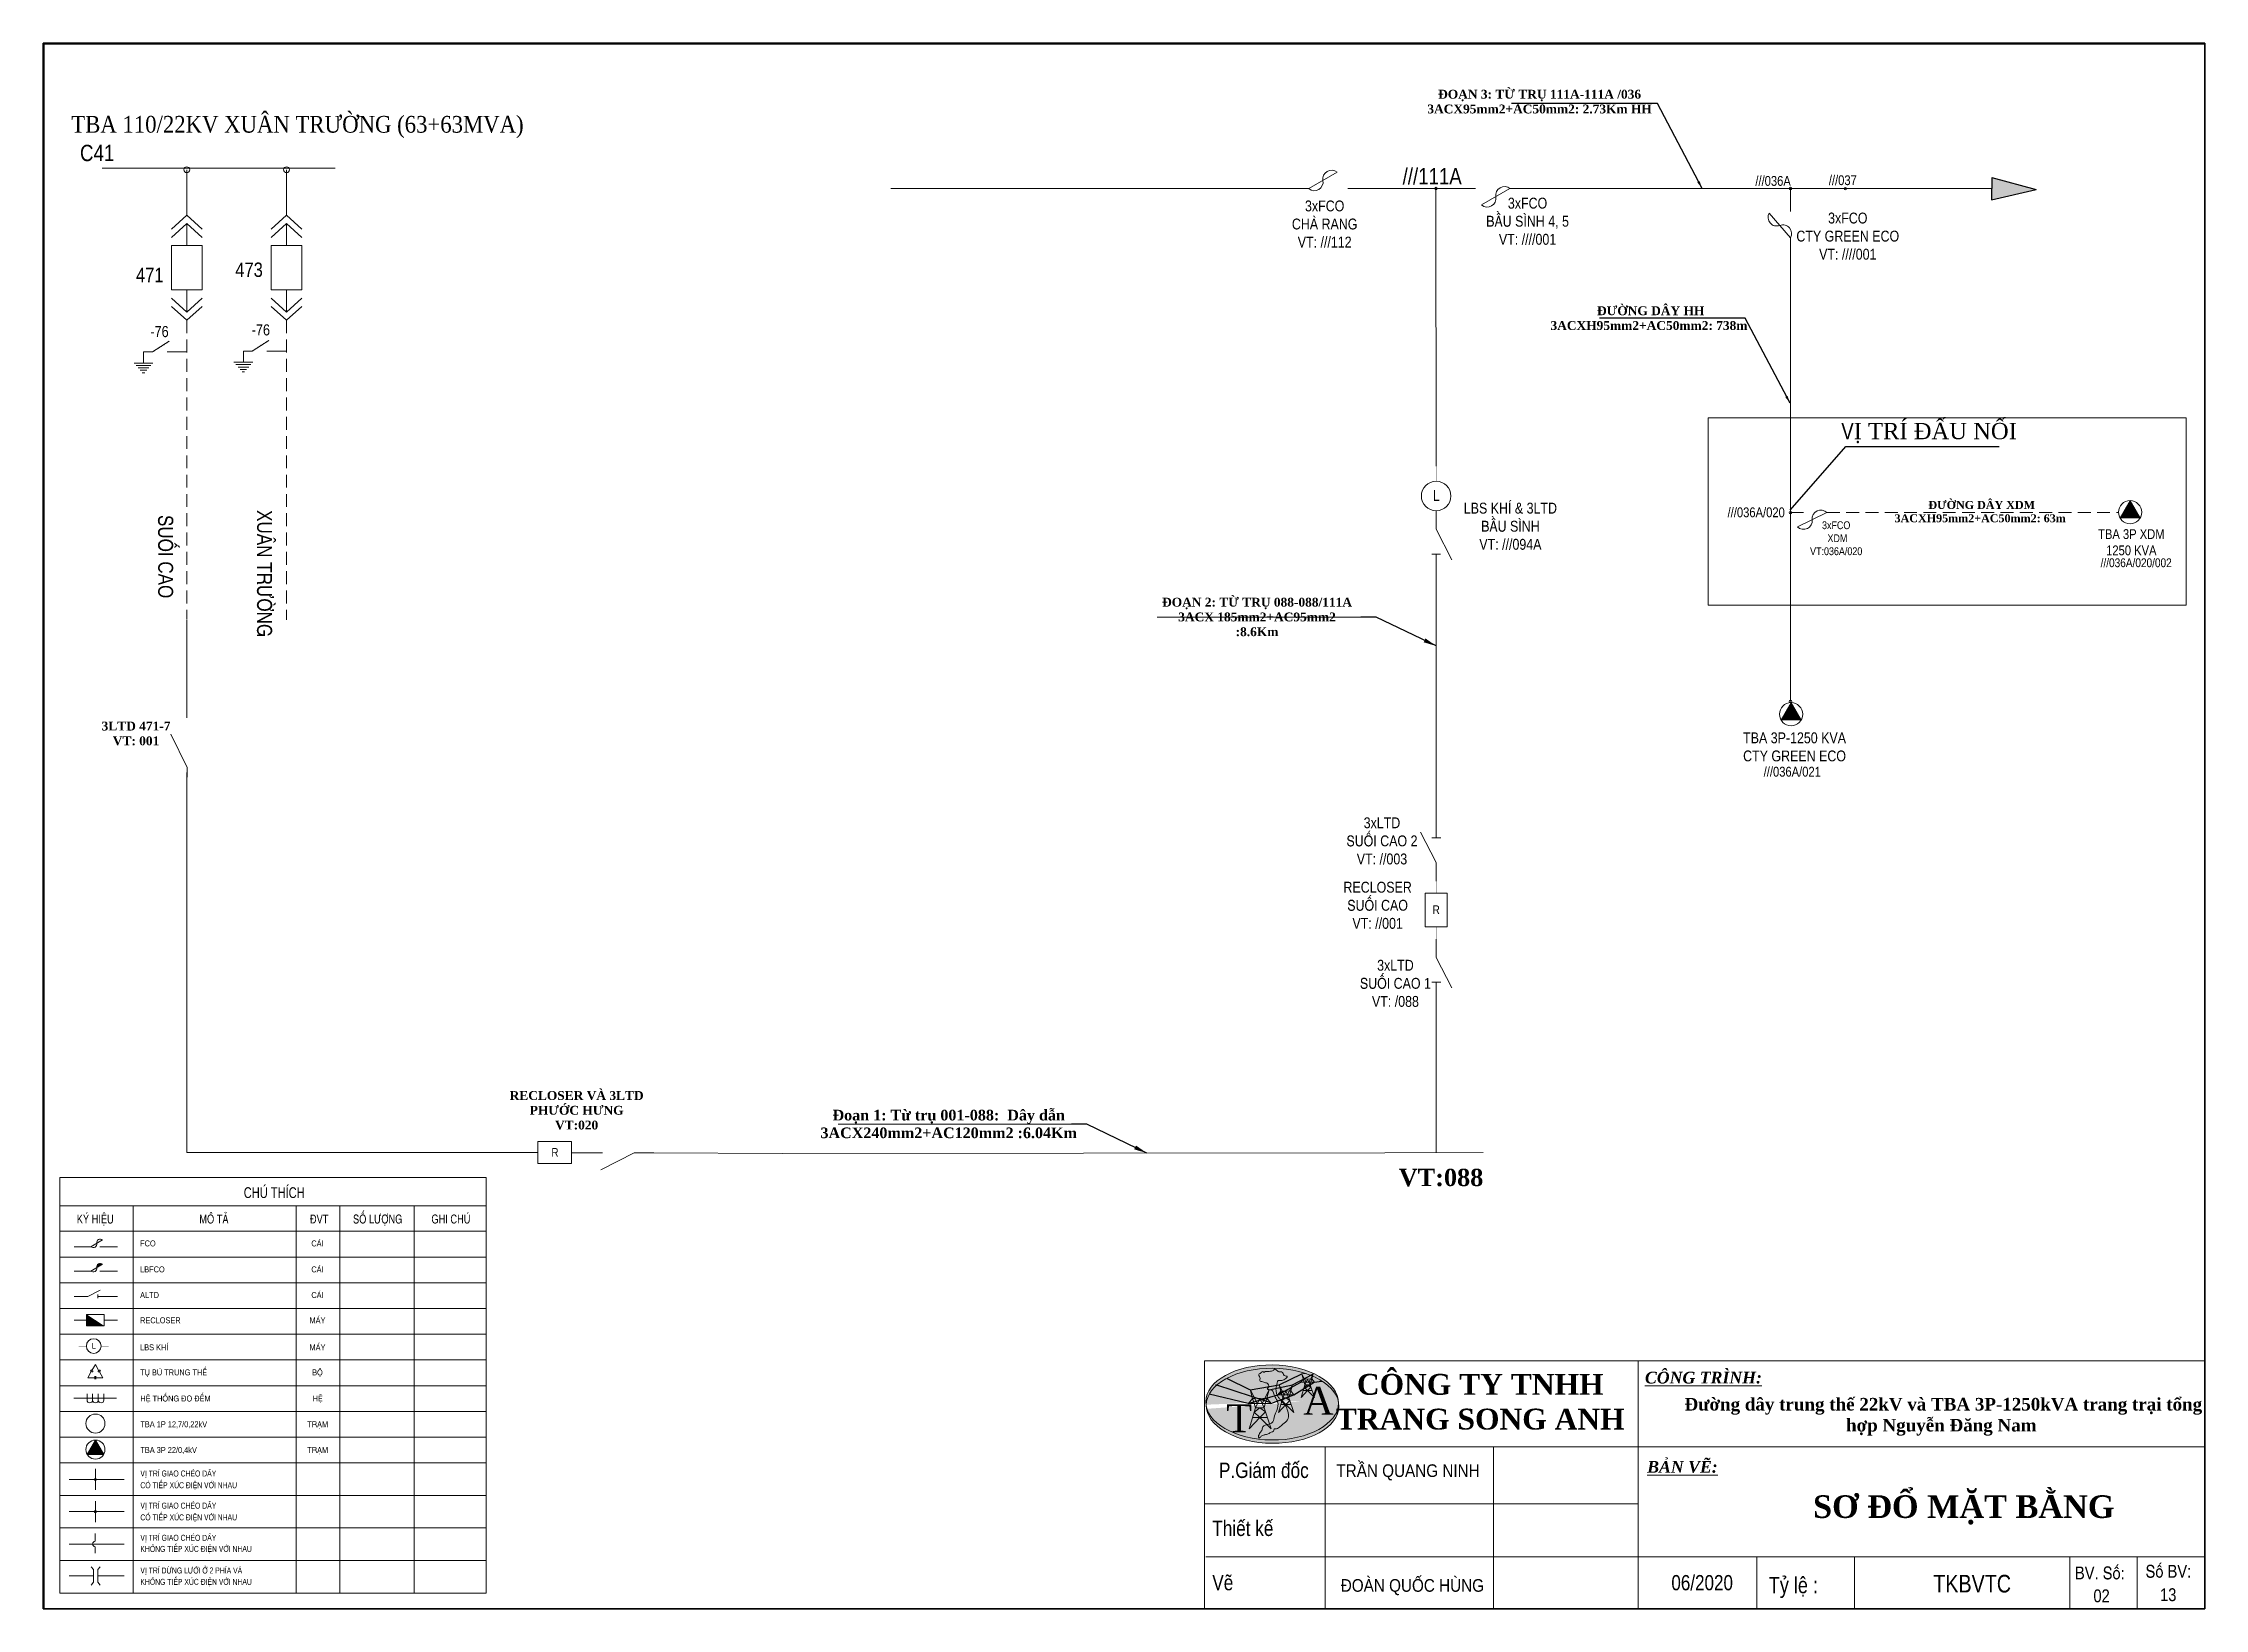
# Model space of a CAD drawing. Header units: inches. Extents: x -4084779 to -2026033, y 437003 to 865581.
# Drawn here: x -2026873 to -2026033, y 437003 to 437611 of the extents above; entities that cross this region are included whole.
import ezdxf
from ezdxf.enums import TextEntityAlignment as Align

# ---------------------------------------------------------------- set-up
doc = ezdxf.new("R2010")
doc.units = ezdxf.units.IN
doc.header["$LTSCALE"] = 0.2
doc.header["$MEASUREMENT"] = 0
doc.linetypes.add('DASHED', pattern=[0.75, 0.5, -0.25])
doc.layers.get('0').update_dxf_attribs({"lineweight": 5})
for name, color, linetype, lineweight in [('Cap ngam', 1, 'DASHED', 15), ('Day 110kV', 4, 'Continuous', 13), ('Day 22kV', 1, 'Continuous', 13), ('Duongdi', 2, 'Continuous', 5), ('HTDLXDM', 220, 'Continuous', 30), ('Khung', 7, 'Continuous', 13), ('Khung ten', 7, 'Continuous', 20), ('netlonkhungten', 32, 'Continuous', 35), ('Netmin', 210, 'Continuous', 5), ('TBA', 5, 'Continuous', 9), ('Text', 7, 'Continuous', 15), ('Thiet bi', 3, 'Continuous', 9), ('Tuyen 471', 3, 'Continuous', 13), ('Tuyen 475', 6, 'Continuous', 13)]:
    doc.layers.add(name, color=color, linetype=linetype, lineweight=lineweight)
doc.layers.add('duongcoban', color=7, linetype='Continuous')
doc.styles.add('ktenBCKT_6o$0$VN', font='arial.ttf')
doc.styles.add('V-H-C', font='VHELVCN.TTF')
doc.styles.add('V-H-C-B', font='VHELVCB.TTF')
doc.styles.add('VN', font='VHELVEN.TTF')
doc.styles.add('VNI-HELVE', font='VHELVCN.TTF', dxfattribs={"width": 0.9, "height": 2})
doc.styles.add('Vni-helvecondense', font='VHELVCN.TTF')
doc.styles.add('VNI-TIME', font='VTIMESN.TTF', dxfattribs={"width": 0.9})
doc.dimstyles.new('KC_tru', dxfattribs={"dimtxt": 0.18, "dimasz": 1.5, "dimexe": 0, "dimexo": 0, "dimgap": 1, "dimtad": 1, "dimtoh": 1, "dimdec": 0, "dimrnd": 1, "dimzin": 0, "dimdsep": 46, "dimtxsty": 'Standard', "dimblk": 'NONE', "dimcen": 0.09, "dimse1": 1, "dimse2": 1, "dimsd1": 1, "dimsd2": 1, "dimclrd": 1, "dimclre": 1, "dimadec": 0, "dimazin": 0, "dimtfac": 1, "dimtdec": 0, "dimtofl": 0, "dimtmove": 0, "dimatfit": 3, "dimfxl": 1, "dimtolj": 1, "dimtzin": 0, "dimarcsym": 0})

msp = doc.modelspace()

# ---------------------------------------------------------------- texts
at = {"layer": 'HTDLXDM', "insert": (-2026773.76, 437583.07), "char_height": 6.4992, "width": 249.4472, "attachment_point": 2, "style": 'VNI-TIME'}
msp.add_mtext('{\\fTimes New Roman|b0|i0|c0|p18;TBA 110/22KV XUÂN TRƯỜNG (63+63MVA)}', dxfattribs=at)
at = {"layer": 'Khung ten', "color": 4, "attachment_point": 5, "style": 'VN'}
for s, insert, char_height, width in [(' {\\fTimes New Roman|b1|i0|c0|p18;\\H1.227x;Đường dây trung thế 22kV và TBA 3P-1250kVA trang trại tổng hợp Nguyễn Đăng Nam}', (-2026135, 437077.5), 3.98095, 202.3519), ('{\\fTimes New Roman|b1|i0|c0|p18;SƠ ĐỔ MẶT BẰNG}', (-2026126.28, 437041.28), 8.8059, 242.3311)]:
    msp.add_mtext(s, dxfattribs=dict(at, insert=insert, char_height=char_height, width=width))
at = {"layer": 'Text', "lineweight": 20, "style": 'V-H-C-B'}
for s, height, p in [('C41', 6.343, (-2026858.26, 437565.51)), ('473', 5.59, (-2026797.9, 437520.51)), ('471', 5.59, (-2026836.5, 437518.46)), ('-76', 4.3, (-2026830.93, 437497.13)), ('-76', 4.3, (-2026791.55, 437497.78))]:
    msp.add_text(s, height=height, dxfattribs=at).set_placement(p)
for s, p in [('SUOÁI CAO', (-2026827.87, 437427.97)), ('XUAÂN TRÖÔØNG', (-2026789.43, 437429.89))]:
    msp.add_text(s, height=5.788, rotation=270, dxfattribs=at).set_placement(p)
at = {"layer": 'Text', "width": 0.9}
for s, height, style, p in [('CHUÙ THÍCH', 4.178, 'VNI-HELVE', (-2026782.79, 437162.54)), ('KYÙ HIEÄU', 3.482, 'VNI-HELVE', (-2026852.34, 437152.63)), ('MOÂ TAÛ', 3.482, 'VNI-HELVE', (-2026806.22, 437152.63)), ('SOÁ LÖÔÏNG', 3.482, 'VNI-HELVE', (-2026742.59, 437152.63)), ('GHI CHUÙ', 3.482, 'VNI-HELVE', (-2026714.13, 437152.63)), ('ÑVT', 3.482, 'VNI-HELVE', (-2026765.33, 437152.63)), ('CAÙI', 2.321, 'VNI-HELVE', (-2026765.98, 437143.72)), ('CAÙI', 2.321, 'VNI-HELVE', (-2026765.98, 437133.63)), ('CAÙI', 2.321, 'VNI-HELVE', (-2026765.98, 437123.66)), ('MAÙY', 2.321, 'VNI-HELVE', (-2026765.98, 437113.85)), ('MAÙY', 2.321, 'VNI-HELVE', (-2026765.98, 437103.34)), ('BOÄ', 2.321, 'VNI-HELVE', (-2026765.98, 437093.59)), ('HEÄ', 2.321, 'VNI-HELVE', (-2026765.89, 437083.46)), ('TRAÏM', 2.321, 'VNI-HELVE', (-2026765.89, 437073.45)), ('TRAÏM', 2.321, 'VNI-HELVE', (-2026765.89, 437063.45)), ('TRAÀN QUANG NINH', 4.9259, 'VNI-TIME', (-2026342.22, 437054.11)), ('ÑOAØN QUOÁC HUØNG', 4.9259, 'VNI-TIME', (-2026340.52, 437009.5))]:
    msp.add_text(s, height=height, dxfattribs=dict(at, style=style)).set_placement(p, align=Align.CENTER)
at = {"layer": 'Text', "style": 'VNI-HELVE'}
for s, height, width, p in [('FCO', 2.321, 0.9, (-2026834.9, 437143.72)), ('LBFCO', 2.321, 0.9, (-2026834.9, 437133.63)), ('ALTD', 2.321, 0.9, (-2026834.9, 437123.66)), ('RECLOSER', 2.321, 0.9, (-2026834.9, 437113.85)), ('LBS KHÍ', 2.321, 0.9, (-2026834.9, 437103.34)), ('TUÏ BUØ TRUNG THEÁ', 2.3213, 0.9, (-2026834.9, 437093.59)), ('HEÄ THOÁNG ÑO ÑEÁM', 2.3213, 0.9, (-2026834.81, 437083.46)), ('TBA 1P 12,7/0,22kV', 2.3213, 0.9, (-2026834.81, 437073.45)), ('TBA 3P 22/0,4kV', 2.3213, 0.9, (-2026834.81, 437063.45)), ('VÒ TRÍ GIAO CHEÙO DAÂY', 2.3213, 0.8, (-2026834.81, 437054.31)), ('COÙ TIEÁP XUÙC ÑIEÄN VÔÙI NHAU  ', 2.3213, 0.8, (-2026834.81, 437049.75)), ('VÒ TRÍ GIAO CHEÙO DAÂY', 2.3213, 0.8, (-2026834.81, 437041.82)), ('COÙ TIEÁP XUÙC ÑIEÄN VÔÙI NHAU  ', 2.3213, 0.8, (-2026834.81, 437037.26)), ('VÒ TRÍ GIAO CHEÙO DAÂY', 2.3213, 0.8, (-2026834.81, 437029.31)), ('KHOÂNG TIEÁP XUÙC ÑIEÄN VÔÙI NHAU ', 2.3213, 0.8, (-2026834.81, 437025.01)), ('VÒ TRÍ DÖØNG LÖÔÙI ÔÛ 2 PHÍA VAØ ', 2.3213, 0.8, (-2026834.81, 437016.61)), ('KHOÂNG TIEÁP XUÙC ÑIEÄN VÔÙI NHAU ', 2.3213, 0.8, (-2026834.81, 437012.2))]:
    msp.add_text(s, height=height, dxfattribs=dict(at, width=width)).set_placement(p)
at = {"layer": 'Text', "style": 'Vni-helvecondense'}
for s, p in [('BV. Soá: ', (-2026083.08, 437014.34)), (' Soá BV: ', (-2026057.22, 437014.98))]:
    msp.add_text(s, height=4.984, dxfattribs=at).set_placement(p)
for s, p in [('02', (-2026072.71, 437005.43)), ('13', (-2026046.82, 437005.88))]:
    msp.add_text(s, height=4.984, dxfattribs=at).set_placement(p, align=Align.CENTER)
at = {"layer": 'Text'}
for s, insert, char_height, width, attachment_point, style in [('{\\fTimes New Roman|b1|i0|c0|p18;ĐOẠN 3: TỪ TRỤ 111A-111A /036 3ACX95mm2+AC50mm2: 2.73Km HH }', (-2026291.1, 437588.61), 3.4454, 87.3305, 5, 'V-H-C'), ('///111A', (-2026332.83, 437559.61), 6.322, 84.542, 5, 'V-H-C'), ('///036A', (-2026200.37, 437557.8, 0.01), 3.793, 50.7252, 5, 'V-H-C'), ('///037', (-2026173.27, 437558.07), 3.793, 50.7252, 5, 'V-H-C'), ('3xFCO\\PBAÀU SÌNH 4, 5\\PVT: ////001', (-2026295.77, 437542.12), 4.2146, 56.3613, 5, 'V-H-C'), ('3xFCO \\PCHAØ RANG\\PVT: ///112 ', (-2026374.61, 437541.04), 4.2146, 56.3613, 5, 'V-H-C'), ('3xFCO\\PCTY GREEN ECO\\PVT: ////001', (-2026171.34, 437536.33), 4.2146, 56.3613, 5, 'V-H-C'), ('{\\fTimes New Roman|b1|i0|c0|p18; ĐƯỜNG DÂY HH\\P3ACXH95mm2+AC50mm2: 738m}', (-2026248.59, 437504.45), 3.4454, 89.5518, 5, 'V-H-C'), ('V{\\fTimes New Roman|b0|i0|c0|p18;Ị TRÍ ĐẤU NỐI}', (-2026139.76, 437459.8, -0.01), 6.3219, 84.542, 5, 'V-H-C'), ('LBS KHÍ & 3LTD\\PBAÀU SÌNH\\PVT: ///094A', (-2026302.44, 437423.59), 4.2146, 56.3613, 5, 'V-H-C'), ('{\\fTimes New Roman|b1|i0|c0|p18; ĐƯỜNG DÂY XDM\\P3ACXH95mm2+AC50mm2: 63m}', (-2026119.9, 437429.27), 3.1009, 80.5966, 5, 'V-H-C'), ('///036A/020', (-2026206.93, 437428.99, 0.01), 3.7931, 50.7252, 5, 'V-H-C'), ('3xFCO\\P XDM\\PVT:036A/020', (-2026175.85, 437418.93, -0.01), 3.0345, 40.5801, 5, 'V-H-C'), ('TBA 3P XDM\\P1250 KVA ', (-2026061.16, 437417.37, -0.01), 3.793, 50.7252, 5, 'V-H-C'), ('///036A/020/002', (-2026059.27, 437409.4, 0), 3.4138, 45.6527, 5, 'V-H-C'), ('{\\fTimes New Roman|b1|i0|c0|p18;ĐOẠN 2: TỪ TRỤ 088-088/111A 3ACX 185mm2+AC95mm2 :8.6Km}', (-2026400.9, 437388.32), 3.4454, 77.5138, 5, 'V-H-C'), ('{\\fTimes New Roman|b1|i0|c0|p18;3LTD 471-7\\PVT: 001}', (-2026836.49, 437343.04), 3.4454, 77.5138, 5, 'V-H-C'), ('TBA 3P-1250 KVA \\PCTY GREEN ECO', (-2026192.02, 437337.83, 0.01), 4.2146, 56.3613, 5, 'V-H-C'), ('///036A/021', (-2026192.91, 437328.19, 0.02), 3.7931, 50.7252, 5, 'V-H-C'), ('3xLTD\\PSUOÁI CAO 2\\PVT: //003', (-2026352.34, 437301.3), 4.2146, 57.2623, 5, 'V-H-C'), ('RECLOSER\\PSUOÁI CAO\\PVT: //001', (-2026354.03, 437276.27, -2), 4.215, 57.2623, 5, 'V-H-C'), ('3xLTD\\PSUOÁI CAO 1\\PVT: /088', (-2026347.11, 437245.94, 6), 4.2146, 57.2623, 5, 'V-H-C'), ('{\\fTimes New Roman|b1|i0|c0|p18;RECLOSER VÀ 3LTD \\PPHƯỚC HƯNG\\PVT:020}', (-2026665.28, 437196.59), 3.4454, 77.5138, 5, 'V-H-C'), ('{\\fTimes New Roman|b1|i0|c0|p18;\\PĐoạn 1: Từ trụ 001-088:  Dây dẫn 3ACX240mm2+AC120mm2 :6.04Km}', (-2026520.7, 437194.71), 4.1345, 125.0714, 5, 'V-H-C'), ('{\\fTimes New Roman|b1|i0|c0|p18;VT:088}', (-2026329.39, 437170.45), 6.7434, 51.1508, 5, 'V-H-C'), ('{\\fTimes New Roman|b1|i0|c0|p18;CÔNG TY TNHH\\PTRANG SONG ANH}', (-2026314.16, 437094.17), 8.1023, 142.1961, 2, 'VN'), ('{\\fTimes New Roman|b1|i1|c0|p18;\\LCÔNG TRÌNH: }', (-2026227.43, 437092.69), 4.5688, 199.4281, 5, 'ktenBCKT_6o$0$VN'), ('{\\fArial|b0|i0|c0|p34;\\W0.8;P.\\fArial|b0|i0|c238|p34;G\\fArial|b0|i0|c0|p34;iám\\fArial|b0|i0|c238|p34; đ\\fArial|b0|i0|c0|p34;ốc}', (-2026415.68, 437056.67), 5.97249, 66.6417, 4, 'VN'), ('{\\fTimes New Roman|b1|i1|c0|p18;\\LBẢN VẼ: }', (-2026235.59, 437058.01), 4.5688, 199.4281, 5, 'ktenBCKT_6o$0$VN'), ('{\\fArial|b0|i0|c238|p34;\\W0.8;Thi\\fArial|b0|i0|c0|p34;ết kế }', (-2026418.28, 437034.12), 5.9725, 66.6417, 4, 'VN'), ('{\\fArial|b0|i0|c0|p34;\\W0.8;Vẽ}', (-2026418.28, 437013.03), 5.9725, 66.6417, 4, 'VN'), ('{\\W0.8; 06\\fArial|b0|i0|c238|p34;/20\\fArial|b0|i0|c0|p34;20}', (-2026241.73, 437013), 5.9244, 38.0111, 4, 'VN'), ('{\\fArial|b0|i0|c238|p34;\\W0.8;T\\fArial|b0|i0|c0|p34;ỷ lệ : }', (-2026202.03, 437011.14), 6.2821, 70.0958, 4, 'VN'), ('{\\W0.8;TKBVTC}', (-2026138.11, 437012.61), 6.8532, 63.7235, 4, 'VN')]:
    msp.add_mtext(s, dxfattribs=dict(at, insert=insert, char_height=char_height, width=width, attachment_point=attachment_point, style=style))
at = {"layer": 'Thiet bi', "color": 3, "attachment_point": 5, "style": 'V-H-C'}
for s, insert, char_height, width in [('L', (-2026331.18, 437435.57), 4.21, 56.3613), ('R', (-2026331.27, 437274.57), 3.37, 45.0891), ('R', (-2026673.71, 437180.25), 3.37, 45.0891)]:
    msp.add_mtext(s, dxfattribs=dict(at, insert=insert, char_height=char_height, width=width))
at = {"layer": 'Thiet bi', "color": 5, "insert": (-2026852.85, 437105.1, -1), "char_height": 2.11, "width": 28.1807, "attachment_point": 5, "style": 'V-H-C'}
msp.add_mtext('L', dxfattribs=at)

# ---------------------------------------------------------------- blocks, each defined once
blk = doc.blocks.new('NOI DAT')
at = {"color": 0}
for points in [[(0.6, 0), (-0.6, 0)], [(-0.47, -0.15), (0.47, -0.15)], [(-0.34, -0.31), (0.34, -0.31)], [(-0.21, -0.46), (0.21, -0.46)], [(-0.08, -0.62), (0.08, -0.62)]]:
    blk.add_lwpolyline(points, dxfattribs=at)
blk = doc.blocks.new('ALTD')
at = {"color": 0}
for points in [[(3.38, 1.08), (1.27, 0), (0, 0)], [(2.99, 0.31), (2.99, -0.31)], [(2.99, 0), (4.73, 0)]]:
    blk.add_lwpolyline(points, dxfattribs=at)
blk = doc.blocks.new('FCO')
at = {"color": 0}
blk.add_lwpolyline([(0, 0, 0.707499), (0.8, 0.8, -0.707499), (1.6, 1.6, -5.301682)], format="xyb", dxfattribs=at)
blk.add_lwpolyline([(0, 0), (1.6, 1.6)], dxfattribs=at)
blk = doc.blocks.new('_None')
blk = doc.blocks.new('COTLOGO')
at = {"layer": 'Khung'}
for p, q in [((31212.1, 146981.8), (31220.3, 146966)), ((31216.6, 146966), (31212.1, 146981.8)), ((31238.4, 146966.1), (31246.5, 146981.8)), ((31246.5, 146981.8), (31242.1, 146966.5)), ((31246.5, 146981.8), (31242.1, 146966.5)), ((31209, 146956.8), (31216.6, 146966)), ((31219.3, 146956.8), (31209, 146956.8)), ((31221.5, 146949), (31210.6, 146911.5)), ((31220.3, 146966), (31216.6, 146966)), ((31219.3, 146956.8), (31216.6, 146966)), ((31225, 146956.8), (31219.3, 146956.8)), ((31221.5, 146949), (31219.3, 146956.8)), ((31229.3, 146949), (31219.3, 146941.7)), ((31219.3, 146941.7), (31229.7, 146931.8)), ((31220.3, 146966), (31238.6, 146966.4)), ((31220.3, 146966), (31225, 146956.8)), ((31229.3, 146966.2), (31221.5, 146949)), ((31237.1, 146949), (31221.5, 146949)), ((31225, 146956.8), (31233.6, 146956.8)), ((31237.1, 146949), (31229.3, 146966.2)), ((31239.4, 146942.1), (31229.3, 146949)), ((31229.7, 146931.8), (31239.4, 146942.1)), ((31233.6, 146956.8), (31238.4, 146966.1)), ((31233.6, 146956.8), (31239.3, 146956.8)), ((31239.3, 146956.8), (31237.1, 146949)), ((31249.6, 146911.5), (31237.1, 146949)), ((31238.6, 146966.4), (31242.1, 146966.5)), ((31242.1, 146966.5), (31239.3, 146956.8)), ((31249.6, 146956.8), (31239.3, 146956.8)), ((31242.1, 146966.5), (31249.6, 146956.8)), ((31210.6, 146911.5), (31229.7, 146931.8)), ((31216.5, 146931.8), (31242.8, 146931.8)), ((31229.7, 146931.8), (31249.6, 146911.5))]:
    blk.add_line(p, q, dxfattribs=at)
blk.add_lwpolyline([(31237.1, 146949), (31229.3, 146966.2), (31221.5, 146949)], dxfattribs=at)
blk = doc.blocks.new('LOGOTRANGSONGANH')
at = {"layer": 'duongcoban'}
h = blk.add_hatch(color=2, dxfattribs=at)
edge = h.paths.add_edge_path()
edge.add_ellipse((31308, 148604), major_axis=(-401, 4), ratio=0.565575, start_angle=-176.7666, end_angle=8.2691)
edge.add_line((30909, 148590), (30910, 148590))
edge.add_ellipse((31311, 148584), major_axis=(-401, 4), ratio=0.565575, start_angle=235.144, end_angle=359.6225, ccw=False)
edge.add_line((31542, 148768), (31555, 148775))
edge.add_line((31555, 148775), (31557, 148777))
edge.add_line((31557, 148777), (31553, 148763))
edge.add_ellipse((31311, 148584), major_axis=(-401, 4), ratio=0.565575, start_angle=188.2691, end_angle=233.3208, ccw=False)
at = {"layer": 'Khung ten'}
h = blk.add_hatch(color=256, dxfattribs=at)
edge = h.paths.add_edge_path()
edge.add_ellipse((31311, 148584), major_axis=(-401, 4), ratio=0.565575, start_angle=188.2691, end_angle=359.6225, ccw=False)
edge.add_ellipse((31308, 148604), major_axis=(-401, 4), ratio=0.565575, start_angle=-176.7666, end_angle=8.2691)
edge.add_line((30909, 148590), (30910, 148590))
h = blk.add_hatch(color=256, dxfattribs=at)
edge = h.paths.add_edge_path()
edge.add_ellipse((31308, 148604), major_axis=(-401, 4), ratio=0.565575, start_angle=8.2691, end_angle=183.2334, ccw=False)
edge.add_ellipse((31311, 148584), major_axis=(-401, 4), ratio=0.565575, start_angle=3.2334, end_angle=188.2691)
h = blk.add_hatch(color=256, dxfattribs=at)
edge = h.paths.add_edge_path()
edge.add_ellipse((31308, 148604), major_axis=(-401, 4), ratio=0.565575, start_angle=8.2691, end_angle=183.2334, ccw=False)
edge.add_ellipse((31311, 148584), major_axis=(-401, 4), ratio=0.565575, start_angle=3.2334, end_angle=188.2691)
at = {"layer": 'Text'}
h = blk.add_hatch(color=256, dxfattribs=at)
h.set_gradient(color1=(0, 0, 255), one_color=1, tint=1)
edge = h.paths.add_edge_path()
edge.add_ellipse((31308, 148604), major_axis=(-401, 4), ratio=0.565575, start_angle=-176.7666, end_angle=8.2691)
edge.add_line((30909, 148590), (30910, 148590))
edge.add_ellipse((31311, 148584), major_axis=(-401, 4), ratio=0.565575, start_angle=235.144, end_angle=359.6225, ccw=False)
edge.add_line((31542, 148768), (31555, 148775))
edge.add_line((31555, 148775), (31557, 148777))
edge.add_line((31557, 148777), (31553, 148763))
edge.add_ellipse((31311, 148584), major_axis=(-401, 4), ratio=0.565575, start_angle=188.2691, end_angle=233.3208, ccw=False)
edge = h.paths.add_edge_path()
edge.add_ellipse((31311, 148584), major_axis=(-401, 4), ratio=0.565575, start_angle=3.2334, end_angle=188.2691)
edge.add_ellipse((31308, 148604), major_axis=(-401, 4), ratio=0.565575, start_angle=8.2691, end_angle=183.2334, ccw=False)
h = blk.add_hatch(color=256, dxfattribs=at)
edge = h.paths.add_edge_path()
edge.add_spline(control_points=[(31280, 148791), (31283, 148792), (31295, 148793), (31313, 148791), (31323, 148811), (31337, 148796), (31351, 148787), (31372, 148791), (31375, 148771), (31386, 148763), (31413, 148762), (31371, 148729), (31344, 148742), (31333, 148703), (31327, 148671), (31343, 148639), (31359, 148619), (31378, 148602), (31396, 148575), (31408, 148541), (31408, 148496), (31375, 148475), (31353, 148453), (31335, 148442), (31319, 148447), (31321, 148427), (31299, 148425), (31285, 148414), (31274, 148411), (31265, 148408), (31255, 148408), (31244, 148401), (31237, 148394), (31223, 148387), (31227, 148398), (31225, 148405), (31230, 148410), (31232, 148422), (31250, 148432), (31247, 148458), (31271, 148468), (31291, 148473), (31321, 148487), (31320, 148524), (31342, 148559), (31349, 148603), (31326, 148635), (31317, 148659), (31308, 148685), (31270, 148679), (31288, 148697), (31288, 148710), (31281, 148722), (31266, 148721), (31255, 148731), (31228, 148731), (31240, 148754), (31223, 148768), (31235, 148782), (31244, 148785), (31248, 148791), (31257, 148793), (31258, 148783), (31263, 148790), (31271, 148791), (31277, 148791), (31280, 148791)], knot_values=[0, 0, 0, 0, 10.773567, 36.453253, 45.467944, 66.304528, 75.394476, 97.72162, 113.438285, 125.691122, 137.561709, 178.241766, 199.70113, 215.454863, 279.050772, 301.404412, 320.192795, 354.292474, 377.700084, 416.933464, 461.046809, 499.368775, 526.36929, 553.493597, 559.326846, 568.25424, 596.840814, 609.577735, 620.601304, 630.959304, 638.68193, 649.840298, 667.688051, 673.556752, 684.49326, 689.149317, 694.14707, 702.739777, 724.96225, 747.389868, 765.56329, 794.088827, 815.415753, 854.767285, 890.123291, 942.363889, 973.99518, 1003.178887, 1022.105113, 1049.27204, 1062.832724, 1076.02929, 1089.833819, 1096.09008, 1116.705884, 1137.436129, 1150.673139, 1174.702872, 1185.098835, 1197.262798, 1201.670622, 1209.468078, 1215.08546, 1219.532908, 1227.492771, 1237.449043, 1237.449043, 1237.449043, 1237.449043], degree=3, periodic=0)
at = {"color": 7}
blk.add_line((31488, 148777), (31513, 148779), dxfattribs=at)
at = {"layer": 'duongcoban', "color": 2}
for p, q in [((31164, 148597), (30927, 148655)), ((31300, 148602), (30967, 148710)), ((31174, 148681), (31038, 148746)), ((31175, 148681), (31350, 148710)), ((31291, 148681), (31432, 148710)), ((31343, 148651), (31481, 148726)), ((31350, 148710), (31487, 148777)), ((31432, 148710), (31555, 148775)), ((31439, 148651), (31563, 148726)), ((31563, 148726), (31608, 148733)), ((31164, 148597), (31343, 148651)), ((31301, 148597), (31439, 148651))]:
    blk.add_line(p, q, dxfattribs=at)
at = {"layer": 'Text', "extrusion": (0, 0, -1)}
for centre in [(31308, 148604), (31311, 148584)]:
    blk.add_ellipse(centre, major_axis=(-401, 4), ratio=0.565575, dxfattribs=at)
at = {"layer": 'Text'}
blk.add_spline([(31280, 148791), (31291, 148792), (31316, 148798), (31322, 148805), (31340, 148795), (31348, 148790), (31370, 148786), (31377, 148772), (31387, 148764), (31398, 148762), (31366, 148737), (31345, 148736), (31338, 148722), (31335, 148658), (31345, 148638), (31356, 148623), (31379, 148598), (31392, 148579), (31405, 148542), (31401, 148498), (31373, 148472), (31352, 148454), (31327, 148445), (31321, 148445), (31319, 148437), (31295, 148421), (31284, 148414), (31274, 148411), (31264, 148409), (31256, 148407), (31246, 148402), (31232, 148391), (31227, 148389), (31226, 148400), (31226, 148405), (31229, 148409), (31232, 148417), (31246, 148434), (31251, 148456), (31267, 148466), (31294, 148475), (31312, 148486), (31323, 148524), (31337, 148556), (31341, 148608), (31327, 148636), (31316, 148663), (31305, 148679), (31279, 148685), (31286, 148697), (31286, 148710), (31278, 148721), (31272, 148722), (31252, 148729), (31233, 148736), (31235, 148749), (31228, 148772), (31235, 148780), (31245, 148787), (31248, 148790), (31256, 148790), (31259, 148786), (31262, 148788), (31270, 148791), (31280, 148791)], degree=3, dxfattribs=at)
at = {"layer": 'duongcoban', "color": 2}
for p, xscale, yscale, zscale in [((-74322, -348117), 3.380000000001019, 3.380000000004657, 3.380000000001019), ((-42498, -199049), 2.366000000001804, 2.36600000000908, 2.366000000000713), ((-31811, -149302), 2.028000000002066, 2.028000000005704, 2.028000000000612)]:
    blk.add_blockref('COTLOGO', p, dxfattribs=dict(at, xscale=xscale, yscale=yscale, zscale=zscale))
at = {"layer": 'Text', "char_height": 169, "width": 2273.21, "attachment_point": 1}
for s, insert in [('{\\fTimes New Roman|b0|i0|c0|p18;A}', (31496, 148699)), ('{\\fTimes New Roman|b0|i0|c0|p18;T}', (31031, 148593))]:
    blk.add_mtext(s, dxfattribs=dict(at, insert=insert))
blk = doc.blocks.new('TBA 3P')
at = {"color": 0}
blk.add_lwpolyline([(0, 1.6, 0, 1.39, 0), (0, 0.4, 0, 0, 0)], format="xyseb", dxfattribs=at)
blk.add_lwpolyline([(-0.69, 0.4), (0.69, 0.4), (0, 1.6)], close=True, dxfattribs=at)
blk.add_circle((0, 0.8), 0.8, dxfattribs=at)

# ---------------------------------------------------------------- hatches: boundary and pattern name
for points in [[(-2026849.47, 437136.78, 0.707499), (-2026851.75, 437135.46)], [(-2026855.7, 437117.32), (-2026855.7, 437112.9), (-2026848.92, 437112.9)]]:
    msp.add_hatch(color=0).paths.add_polyline_path(points)
at = {"layer": 'Day 22kV', "lineweight": 20}
msp.add_hatch(color=1, dxfattribs=at).paths.add_polyline_path([(-2026115.38, 437559.17), (-2026098.12, 437554.54), (-2026115.52, 437550.46)])

# ---------------------------------------------------------------- linework, layer by layer
at = {"color": 0}
msp.add_line((-2026848.92, 437117.32), (-2026848.92, 437112.9), dxfattribs=at)
for points in [[(-2026822.68, 437539.06), (-2026816.77, 437544.49), (-2026810.85, 437539.06)], [(-2026783.92, 437539.06), (-2026778, 437544.49), (-2026772.09, 437539.06)], [(-2026822.68, 437535.83), (-2026816.77, 437541.26), (-2026810.85, 437535.83)], [(-2026816.77, 437532.67), (-2026816.77, 437541.26)], [(-2026783.92, 437535.82), (-2026778, 437541.26), (-2026772.09, 437535.82)], [(-2026778, 437532.66), (-2026778, 437541.26)], [(-2026822.68, 437512.3), (-2026816.77, 437506.87), (-2026810.85, 437512.3)], [(-2026816.77, 437515.46), (-2026816.77, 437506.87)], [(-2026783.92, 437512.3), (-2026778, 437506.87), (-2026772.09, 437512.3)], [(-2026778, 437515.46), (-2026778, 437506.87)], [(-2026822.68, 437509.07), (-2026816.77, 437503.64), (-2026810.85, 437509.07)], [(-2026783.92, 437509.07), (-2026778, 437503.64), (-2026772.09, 437509.07)], [(-2026822.97, 437342.82), (-2026816.59, 437329.85), (-2026816.69, 437322.12)], [(-2026655.19, 437180.06), (-2026667.26, 437180.06)], [(-2026655.83, 437173.52), (-2026642.95, 437180.09), (-2026635.22, 437180.09)], [(-2026849.47, 437146.23), (-2026854.02, 437143.6)], [(-2026854.02, 437134.15), (-2026849.47, 437136.78)], [(-2026850.38, 437126.77), (-2026855.28, 437124.27), (-2026858.23, 437124.27)], [(-2026851.28, 437124.98), (-2026851.28, 437123.56)], [(-2026851.28, 437124.27), (-2026847.25, 437124.27)], [(-2026850.91, 437095.42), (-2026852.29, 437097.79), (-2026853.65, 437095.44)], [(-2026853.86, 437095.06), (-2026855.22, 437092.71), (-2026852.5, 437092.71)], [(-2026853.4, 437094.8), (-2026854.32, 437095.33)], [(-2026853.19, 437095.17), (-2026854.11, 437095.7)], [(-2026852.5, 437092.18), (-2026852.5, 437093.24)], [(-2026852.07, 437092.71), (-2026849.35, 437092.71), (-2026850.7, 437095.04)], [(-2026852.07, 437092.18), (-2026852.07, 437093.24)], [(-2026851.34, 437095.17), (-2026850.42, 437095.7)], [(-2026851.12, 437094.8), (-2026850.2, 437095.33)]]:
    msp.add_lwpolyline(points, dxfattribs=at)
for points in [[(-2026822.72, 437532.67), (-2026810.81, 437532.67), (-2026810.81, 437515.46), (-2026822.72, 437515.46)], [(-2026783.96, 437532.66), (-2026772.05, 437532.66), (-2026772.05, 437515.46), (-2026783.96, 437515.46)], [(-2026855.7, 437112.9), (-2026848.92, 437112.9), (-2026848.92, 437117.32), (-2026855.7, 437117.32)], [(-2026855.48, 437062.9), (-2026849.05, 437062.9), (-2026852.27, 437068.48)]]:
    msp.add_lwpolyline(points, close=True, dxfattribs=at)
for points, format in [([(-2026849.47, 437146.23, 0.707499), (-2026851.75, 437144.92, -0.707499), (-2026854.02, 437143.6, -5.301682)], "xyb"), ([(-2026854.02, 437134.15, 0.707499), (-2026851.75, 437135.46, -0.707499), (-2026849.47, 437136.78, -5.301682)], "xyb"), ([(-2026855.51, 437086.46), (-2026855.51, 437084, 1), (-2026853.34, 437084), (-2026853.34, 437086.46)], "xyb"), ([(-2026853.34, 437086.46), (-2026853.34, 437084, 1), (-2026851.17, 437084), (-2026851.17, 437086.46)], "xyb"), ([(-2026851.17, 437086.46), (-2026851.17, 437084, 1), (-2026849, 437084), (-2026849, 437086.46)], "xyb"), ([(-2026852.27, 437068.48, 0, 6.43, 0), (-2026852.27, 437062.9, 0, 0, 0)], "xyseb")]:
    msp.add_lwpolyline(points, format=format, dxfattribs=at)
for centre in [(-2026852.27, 437074.87), (-2026852.27, 437064.76)]:
    msp.add_circle(centre, 3.71, dxfattribs=at)
at = {"layer": 'Cap ngam', "linetype": 'DASHED', "lineweight": 20, "ltscale": 50}
for p, q in [((-2026816.77, 437503.64), (-2026816.77, 437387.47)), ((-2026778, 437503.64), (-2026778, 437387.29))]:
    msp.add_line(p, q, dxfattribs=at)
at = {"layer": 'Day 110kV', "color": 1, "linetype": 'DASHED'}
for points in [[(-2026833.56, 437491.35), (-2026830.07, 437491.35), (-2026823.63, 437495.5)], [(-2026794.79, 437491.7), (-2026791.31, 437491.7), (-2026784.87, 437495.86)]]:
    msp.add_lwpolyline(points, dxfattribs=at)
at = {"layer": 'Day 110kV', "color": 1, "linetype": 'ByBlock'}
for points in [[(-2026823.63, 437495.5), (-2026830.07, 437491.35), (-2026833.56, 437491.35), (-2026833.56, 437487.02)], [(-2026784.87, 437495.86), (-2026791.31, 437491.7), (-2026794.79, 437491.7), (-2026794.79, 437487.38)], [(-2026816.77, 437491.35), (-2026824.45, 437491.35)], [(-2026778, 437491.7), (-2026785.68, 437491.7)]]:
    msp.add_lwpolyline(points, dxfattribs=at)
at = {"layer": 'Day 22kV', "lineweight": 20}
for p, q in [((-2026849.6, 437562.83), (-2026759.1, 437562.83)), ((-2026816.77, 437544.49), (-2026816.77, 437562.18)), ((-2026778, 437544.49), (-2026778, 437562.18))]:
    msp.add_line(p, q, dxfattribs=at)
at = {"layer": 'Day 22kV', "color": 1, "lineweight": 20}
for p, q in [((-2026331.3, 437446.99, 2), (-2026331.36, 437554.82)), ((-2026331.25, 437312.29), (-2026331.29, 437403.05)), ((-2026816.69, 437327.9), (-2026816.8, 437180.23)), ((-2026331.25, 437180.2), (-2026331.25, 437236.62)), ((-2026680.39, 437180.23), (-2026816.8, 437180.23)), ((-2026585.42, 437179.83), (-2026635.22, 437180.09)), ((-2026585.42, 437179.83), (-2026351.17, 437180.15)), ((-2026351.17, 437180.15), (-2026313.02, 437180.24))]:
    msp.add_line(p, q, dxfattribs=at)
at = {"layer": 'Day 22kV'}
for p, q in [((-2026860.56, 437143.6), (-2026854.02, 437143.6)), ((-2026850.53, 437143.6), (-2026843.75, 437143.6)), ((-2026860.56, 437134.15), (-2026854.02, 437134.15)), ((-2026850.53, 437134.15), (-2026843.75, 437134.15)), ((-2026860.56, 437124.27), (-2026858.23, 437124.27)), ((-2026847.25, 437124.27), (-2026843.75, 437124.27)), ((-2026860.56, 437115.11), (-2026855.7, 437115.11)), ((-2026848.92, 437115.11), (-2026843.75, 437115.11)), ((-2026860.6, 437084.8), (-2026844.04, 437084.8)), ((-2026852.3, 437049.09), (-2026852.3, 437057.26)), ((-2026862.5, 437053.13), (-2026841.15, 437053.13)), ((-2026862.5, 437040.65), (-2026841.15, 437040.65)), ((-2026852.3, 437036.6), (-2026852.3, 437044.77)), ((-2026852.32, 437029.12), (-2026852.32, 437032.12)), ((-2026862.5, 437028.07), (-2026841.15, 437028.07)), ((-2026852.32, 437024.48), (-2026852.32, 437027.01)), ((-2026862.5, 437015.67), (-2026853.06, 437015.67)), ((-2026853.88, 437019.21), (-2026853.06, 437018.12)), ((-2026853.06, 437018.12), (-2026853.06, 437013.21)), ((-2026850.46, 437019.21), (-2026851.27, 437018.12)), ((-2026851.27, 437018.12), (-2026851.27, 437013.21)), ((-2026851.27, 437015.67), (-2026841.15, 437015.67)), ((-2026853.06, 437013.21), (-2026853.88, 437012.13)), ((-2026851.27, 437013.21), (-2026850.46, 437012.13))]:
    msp.add_line(p, q, dxfattribs=at)
at = {"layer": 'Day 22kV', "color": 1, "lineweight": 20}
for points in [[(-2026380.79, 437554.82), (-2026543.13, 437554.82)], [(-2026331.36, 437554.82), (-2026365.64, 437554.82)], [(-2026331.36, 437554.82), (-2026316.06, 437554.82)], [(-2026302.6, 437554.82), (-2026115.45, 437554.82)], [(-2026193.6, 437554.82), (-2026193.6, 437545.94)], [(-2026193.6, 437535.7), (-2026193.6, 437534.21)], [(-2026193.6, 437534.21), (-2026193.6, 437355.51)]]:
    msp.add_lwpolyline(points, dxfattribs=at)
at = {"layer": 'Day 22kV', "color": 2, "lineweight": 20}
for centre, start, end in [((-2026816.77, 437562.18), 90, 270), ((-2026816.77, 437562.18), 270, 90), ((-2026778, 437562.18), 90, 270), ((-2026778, 437562.18), 270, 90)]:
    msp.add_arc(centre, 1.13, start, end, dxfattribs=at)
at = {"layer": 'Day 22kV'}
for centre, radius, start, end in [((-2026331.36, 437554.85, 0.01), 0.474, 90, 270), ((-2026331.36, 437554.85, 0.01), 0.474, 270, 90), ((-2026193.6, 437554.85, 0.01), 0.474, 90, 270), ((-2026193.6, 437554.85, 0.01), 0.474, 90, 270), ((-2026193.6, 437554.85, 0.01), 0.474, 270, 90), ((-2026193.6, 437554.85, 0.01), 0.474, 270, 90), ((-2026172.3, 437554.82), 0.474, 90, 270), ((-2026172.3, 437554.82), 0.474, 270, 90), ((-2026193.6, 437428.92, 0.01), 0.474, 90, 270), ((-2026193.6, 437428.92, 0.01), 0.474, 90, 270), ((-2026193.6, 437428.92, 0.01), 0.474, 270, 90), ((-2026193.6, 437428.92, 0.01), 0.474, 270, 90), ((-2026193.6, 437355.54, 0.02), 0.474, 90, 270), ((-2026193.6, 437355.54, 0.02), 0.474, 90, 270), ((-2026193.6, 437355.54, 0.02), 0.474, 270, 90), ((-2026852.3, 437053.13), 0.431, 90, 270), ((-2026852.3, 437053.13), 0.431, 270, 90), ((-2026852.3, 437040.65), 0.431, 90, 270), ((-2026852.3, 437040.65), 0.431, 270, 90), ((-2026852.3, 437028.07), 1.06, 90.95093, 269.04907)]:
    msp.add_arc(centre, radius, start, end, dxfattribs=at)
at = {"layer": 'duongcoban'}
for p, q in [((-2026115.38, 437559.17), (-2026115.52, 437550.46)), ((-2026115.52, 437550.46), (-2026098.12, 437554.54)), ((-2026115.38, 437559.17), (-2026098.12, 437554.54))]:
    msp.add_line(p, q, dxfattribs=at)
at = {"layer": 'Duongdi', "color": 0}
for points in [[(-2026439.66, 437388.32), (-2026360.58, 437388.32)], [(-2026816.69, 437322.12), (-2026816.69, 437327.9)], [(-2026563.61, 437191.25), (-2026468.71, 437191.25)], [(-2026032.62, 437132.2), (-2026032.62, 437002.9)], [(-2026501.81, 437002.9), (-2026032.62, 437002.9)]]:
    msp.add_lwpolyline(points, dxfattribs=at)
at = {"layer": 'Khung'}
for p, q in [((-2026866.06, 437170.57), (-2026700.39, 437170.57)), ((-2026866.06, 437009.02), (-2026866.06, 437170.57)), ((-2026700.39, 437170.57), (-2026700.39, 437009.02)), ((-2026866.06, 437159.53), (-2026700.39, 437159.53)), ((-2026837.61, 437159.53), (-2026837.61, 437009.02)), ((-2026774.27, 437159.53), (-2026774.27, 437009.02)), ((-2026757.25, 437159.53), (-2026757.25, 437009.02)), ((-2026728.46, 437159.53), (-2026728.46, 437009.02)), ((-2026866.06, 437149.6), (-2026700.39, 437149.6)), ((-2026700.39, 437149.6), (-2026700.39, 437149.6)), ((-2026866.06, 437139.6), (-2026700.39, 437139.6)), ((-2026866.06, 437129.59), (-2026700.39, 437129.59)), ((-2026866.06, 437119.59), (-2026700.39, 437119.59)), ((-2026866.06, 437109.58), (-2026700.39, 437109.58)), ((-2026866.06, 437099.58), (-2026700.39, 437099.58)), ((-2026866.06, 437089.58), (-2026700.39, 437089.58)), ((-2026866.06, 437079.57), (-2026700.39, 437079.57)), ((-2026866.06, 437069.57), (-2026700.39, 437069.57)), ((-2026866.06, 437059.56), (-2026700.39, 437059.56)), ((-2026866.06, 437046.93), (-2026700.39, 437046.93)), ((-2026866.06, 437034.29), (-2026700.39, 437034.29)), ((-2026866.06, 437021.66), (-2026700.39, 437021.66)), ((-2026700.39, 437009.02), (-2026866.06, 437009.02))]:
    msp.add_line(p, q, dxfattribs=at)
for points in [[(-2026032.62, 437002.9), (-2026032.62, 437099.3), (-2026421.31, 437099.3), (-2026421.31, 437002.9)], [(-2026252.8, 437099.3), (-2026252.8, 437002.9)], [(-2026421.31, 437065.79), (-2026032.62, 437065.79)], [(-2026374.37, 437002.9), (-2026374.37, 437065.79)], [(-2026308.96, 437002.9), (-2026308.96, 437065.79)], [(-2026421.31, 437043.68), (-2026252.8, 437043.68)], [(-2026420.82, 437023.06), (-2026032.62, 437023.06)], [(-2026206.62, 437023.06), (-2026206.62, 437002.9)], [(-2026168.69, 437023.06), (-2026168.69, 437002.9)], [(-2026085.07, 437023.06), (-2026085.07, 437002.9)], [(-2026058.9, 437023.06), (-2026058.9, 437002.9)]]:
    msp.add_lwpolyline(points, dxfattribs=at)
at = {"layer": 'netlonkhungten'}
for points in [[(-2026872.55, 437611.33), (-2026032.62, 437611.33), (-2026032.62, 437002.9), (-2026872.55, 437002.9)], [(-2026872.29, 437611.14), (-2026032.62, 437611.14), (-2026032.62, 437002.9), (-2026872.29, 437002.9)]]:
    msp.add_lwpolyline(points, close=True, dxfattribs=at)
at = {"layer": 'Netmin'}
msp.add_lwpolyline([(-2026225.64, 437465.73), (-2026039.79, 437465.73), (-2026039.79, 437392.88), (-2026225.64, 437392.88)], close=True, dxfattribs=at)
at = {"layer": 'Thiet bi', "color": 3, "elevation": 2}
msp.add_lwpolyline([(-2026331.29, 437446.99, 0.2, 0.2, 0), (-2026331.29, 437441.11, 1, 1, 0)], format="xyseb", dxfattribs=at)
at = {"layer": 'Thiet bi', "color": 3}
for points in [[(-2026331.29, 437429.61, 0.2, 0.2, 0), (-2026331.29, 437423.73, 1, 1, 0)], [(-2026331.25, 437285.73, 0.16, 0.16, 0), (-2026331.25, 437281.03, 0.8, 0.8, 0)], [(-2026331.25, 437267.89, 0.16, 0.16, 0), (-2026331.25, 437263.19, 0.8, 0.8, 0)]]:
    msp.add_lwpolyline(points, format="xyseb", dxfattribs=at)
at = {"layer": 'Thiet bi', "color": 3, "lineweight": 20, "ltscale": 10}
for points in [[(-2026326.97, 437281.03), (-2026326.97, 437267.89), (-2026335.53, 437267.89), (-2026335.53, 437281.03), (-2026326.97, 437281.03)], [(-2026667.26, 437175.95), (-2026680.39, 437175.95), (-2026680.39, 437184.51), (-2026667.26, 437184.51), (-2026667.26, 437175.95)]]:
    msp.add_lwpolyline(points, dxfattribs=at)
at = {"layer": 'Thiet bi', "color": 5, "elevation": -1}
for points in [[(-2026858.72, 437104.99, 0.1, 0.1, 0), (-2026855.78, 437104.99, 0.5, 0.5, 0)], [(-2026847.1, 437104.99, 0.1, 0.1, 0), (-2026850.04, 437104.99, 0.5, 0.5, 0)]]:
    msp.add_lwpolyline(points, format="xyseb", dxfattribs=at)
at = {"layer": 'Thiet bi', "color": 3, "lineweight": 20, "ltscale": 10}
msp.add_circle((-2026331.29, 437435.36, 2), 5.75, dxfattribs=at)
at = {"layer": 'Thiet bi', "color": 5, "lineweight": 20, "ltscale": 10}
msp.add_circle((-2026852.91, 437104.99), 2.87, dxfattribs=at)
at = {"layer": 'Tuyen 471', "linetype": 'DASHED', "ltscale": 50}
for points in [[(-2026193.6, 437428.91), (-2026188.22, 437428.91)], [(-2026179.45, 437428.91), (-2026066.12, 437428.91)]]:
    msp.add_lwpolyline(points, dxfattribs=at)
at = {"layer": 'Tuyen 471'}
msp.add_lwpolyline([(-2026331.25, 437288.54), (-2026331.25, 437288.54)], dxfattribs=at)
at = {"layer": 'Tuyen 475', "color": 1, "linetype": 'Continuous', "lineweight": 20}
msp.add_line((-2026816.77, 437387.29), (-2026816.77, 437349.16), dxfattribs=at)

# ---------------------------------------------------------------- block references
at = {"color": 0, "xscale": 0.06430074537638575, "yscale": 0.06430074553645682, "zscale": 0.06430074547512532}
msp.add_blockref('LOGOTRANGSONGANH', (-2028408.16, 427527.73), dxfattribs=at)
at = {"layer": 'Day 110kV', "color": 1, "linetype": 'DASHED', "xscale": 6.099192893831059, "yscale": 6.099192893831059, "zscale": 6.099192893791837}
for p in [(-2026833.56, 437487.02), (-2026794.79, 437487.38)]:
    msp.add_blockref('NOI DAT', p, dxfattribs=at)
at = {"layer": 'TBA', "color": 3, "xscale": 5.619459625566378, "yscale": 5.619459625566378, "zscale": 5.619459625558064}
for p in [(-2026061.63, 437424.58), (-2026193.36, 437346.07, 0.01)]:
    msp.add_blockref('TBA 3P', p, dxfattribs=at)
at = {"layer": 'Thiet bi', "color": 3}
for name, p, xscale, yscale, zscale, rotation in [('FCO', (-2026380.79, 437554.82), 5.619459625443823, 5.619459625566378, 5.619459625557465, 344.999999999868), ('FCO', (-2026302.6, 437554.82), 5.619459625443823, 5.619459625566378, 5.619459625558064, 164.999999999868), ('FCO', (-2026201.9, 437545.34), 5.619459625443823, 5.619459625566378, 5.619459625558064, 265.7094364772796), ('ALTD', (-2026331.29, 437429.61), 5.619459625566378, 5.619459625566378, 5.619459625558064, 270), ('FCO', (-2026190.89, 437423.35), 5.61945962544191, 5.619459625582221, 5.619459625558064, 340.9107135447346), ('ALTD', (-2026331.25, 437285.73), 5.619459625566378, 5.619459625566378, 5.619459625558064, 90), ('ALTD', (-2026331.25, 437263.19), 5.619459625566378, 5.619459625566378, 5.619459625558064, 270)]:
    msp.add_blockref(name, p, dxfattribs=dict(at, xscale=xscale, yscale=yscale, zscale=zscale, rotation=rotation))

msp.set_redraw_order([(e.dxf.handle, doc.entitydb.next_handle()) for e in msp.query("TEXT MTEXT ATTDEF DIMENSION ARC_DIMENSION")])  # texts and dimensions are drawn at this point

# ---------------------------------------------------------------- leaders
at = {"layer": 'Duongdi', "color": 0}
for points, override in [([(-2026227.94, 437554.82), (-2026245.33, 437587.89), (-2026301.98, 437587.89)], {"dimasz": 3, "dimgap": 1, "dimtad": 0}), ([(-2026193.77, 437471.38), (-2026211.15, 437504.45), (-2026267.8, 437504.45)], {"dimasz": 3, "dimgap": 1, "dimtad": 0}), ([(-2026193.67, 437429.92, -0.01), (-2026172.1, 437454.62, -0.01), (-2026112.53, 437454.62, -0.01)], {"dimgap": 1, "dimtad": 0}), ([(-2026331.28, 437377.09), (-2026354.6, 437388.32), (-2026360.58, 437388.32)], {"dimasz": 5, "dimgap": 1, "dimtad": 0}), ([(-2026443.76, 437180.02), (-2026467.08, 437191.25), (-2026473.05, 437191.25)], {"dimasz": 5, "dimgap": 1, "dimtad": 0})]:
    msp.add_leader(points, dimstyle='KC_tru', override=override, dxfattribs=at)

doc.saveas('drawing.dxf')
